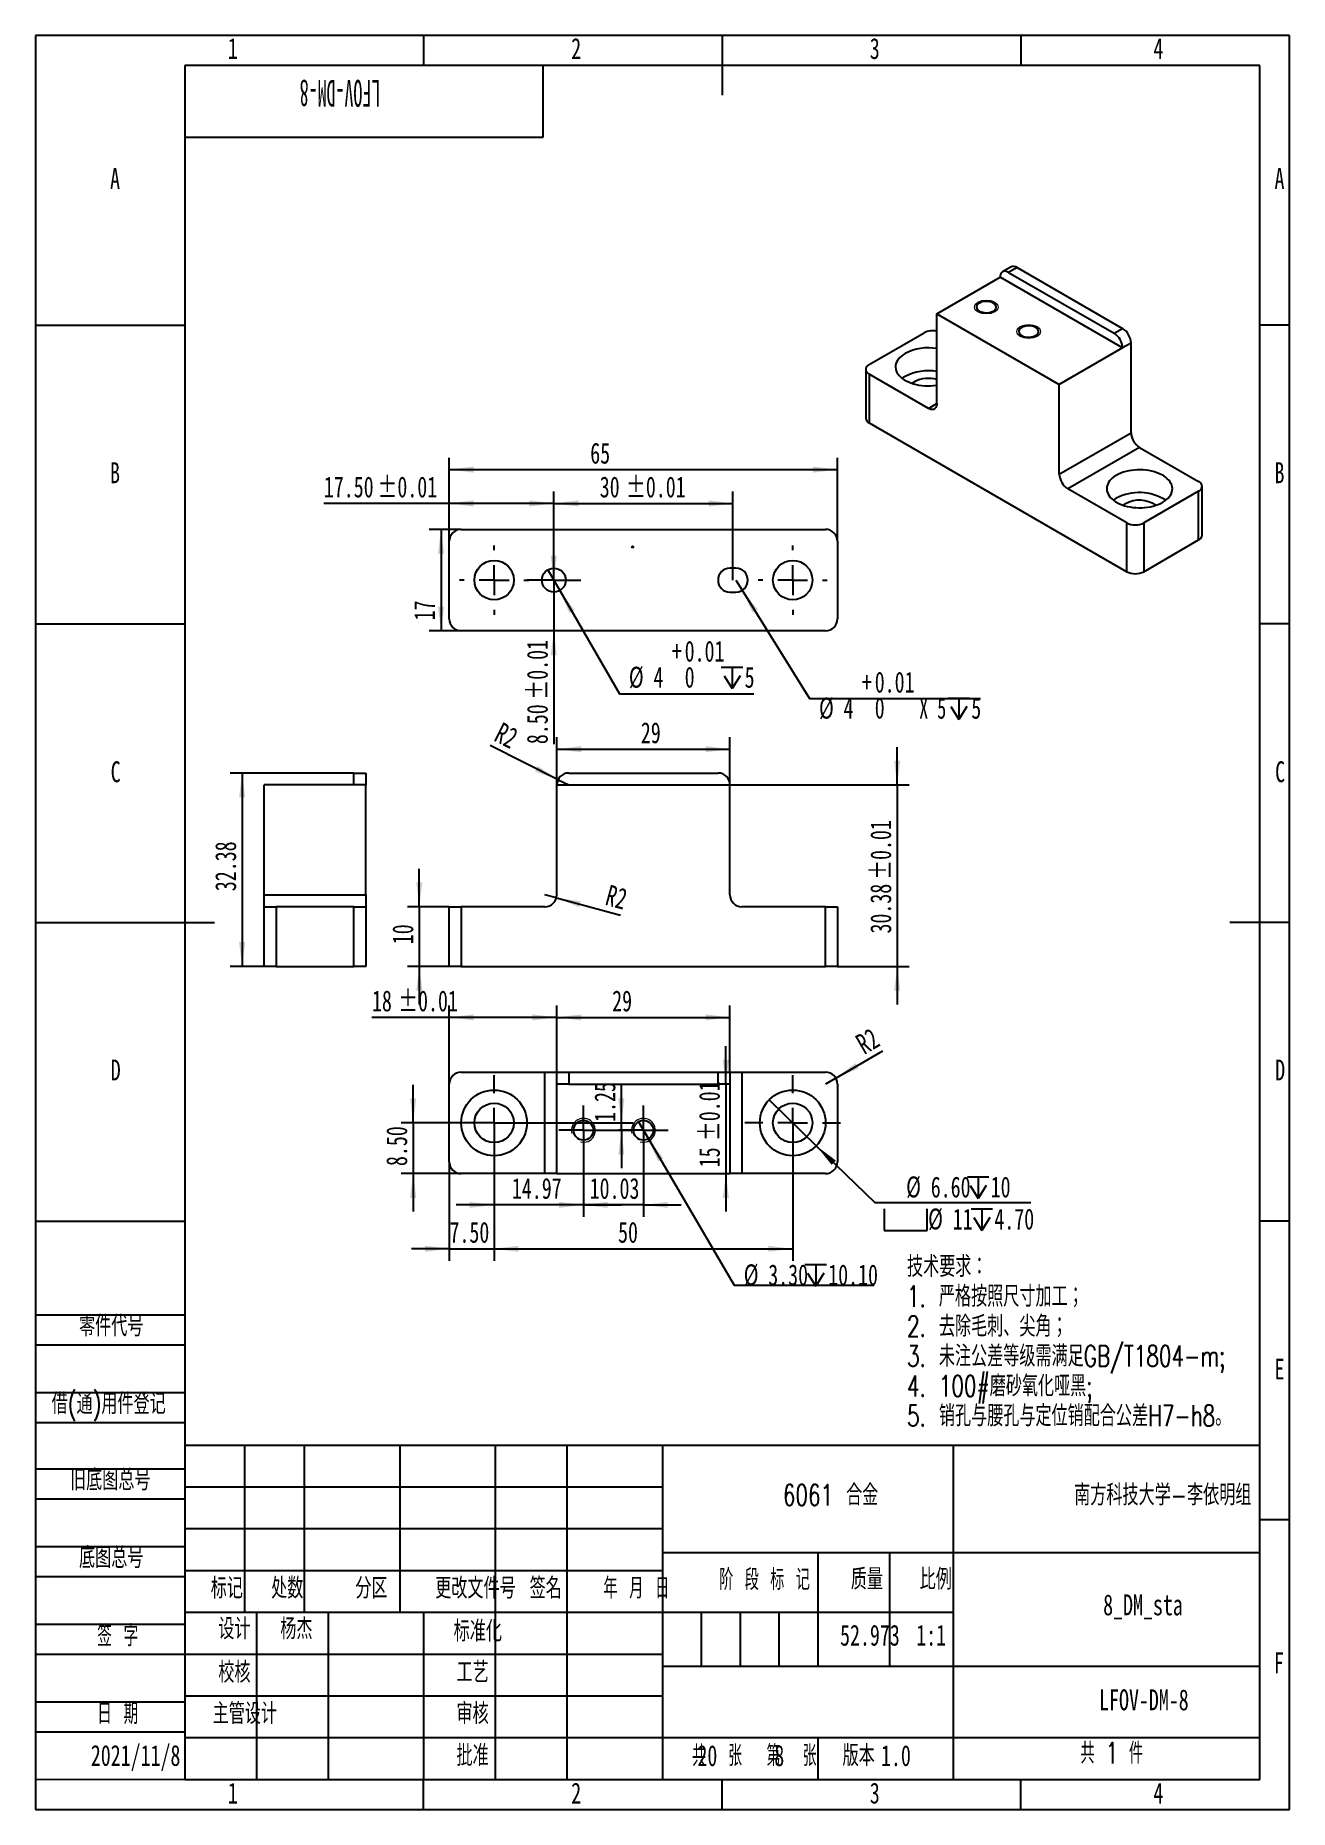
# Model space of a CAD drawing. Header units: millimetres. Extents: x 0 to 210, y 0 to 297.
import ezdxf

# ---------------------------------------------------------------- set-up
doc = ezdxf.new("R2010")
doc.units = ezdxf.units.MM
doc.layers.add('图框', color=7, linetype='Continuous')
doc.layers.add('图纸格式', color=7, linetype='Continuous')
doc.layers.add('根据设置的颜色创建', color=7, linetype='Continuous', lineweight=25)
doc.styles.add('SLDTEXTSTYLE0', font='TXT', dxfattribs={"width": 0.7, "bigfont": 'bigfont'})
doc.styles.add('SLDTEXTSTYLE1', font='TXT', dxfattribs={"width": 0.62, "bigfont": 'bigfont'})
doc.styles.add('SLDTEXTSTYLE2', font='TXT', dxfattribs={"width": 0.614286, "bigfont": 'bigfont'})
doc.styles.add('SLDTEXTSTYLE3', font='TXT', dxfattribs={"width": 0.6, "bigfont": 'bigfont'})
doc.styles.add('SLDTEXTSTYLE4', font='TXT', dxfattribs={"width": 0.633333, "bigfont": 'bigfont'})
doc.styles.add('SLDTEXTSTYLE5', font='TXT', dxfattribs={"width": 0.7})
doc.styles.add('SLDTEXTSTYLE6', font='TXT', dxfattribs={"width": 0.49})
doc.styles.add('SLDTEXTSTYLE7', font='TXT', dxfattribs={"width": 0.633333})
doc.dimstyles.new('SLDDIMSTYLE0', dxfattribs={"dimtxt": 3.5, "dimasz": 4.08, "dimexe": 0, "dimexo": 0.0625, "dimgap": 0.875, "dimtad": 2, "dimrnd": 1e-09, "dimzin": 12, "dimdsep": 46, "dimtxsty": 'SLDTEXTSTYLE5', "dimsah": 1, "dimcen": 0.09, "dimadec": 0, "dimazin": 3, "dimtol": 1, "dimtp": 0.01, "dimtm": 0.01, "dimtfac": 1, "dimtmove": 0, "dimatfit": 0, "dimfxl": 0, "dimfrac": 2, "dimtolj": 1, "dimarcsym": 0})
doc.dimstyles.new('SLDDIMSTYLE1', dxfattribs={"dimtxt": 3.5, "dimasz": 4.08, "dimexe": 0, "dimexo": 0.0625, "dimgap": 0.875, "dimtad": 2, "dimrnd": 1e-09, "dimzin": 12, "dimdsep": 46, "dimtxsty": 'SLDTEXTSTYLE5', "dimsah": 1, "dimcen": 0.09, "dimadec": 0, "dimazin": 3, "dimtfac": 1, "dimtofl": 0, "dimtmove": 0, "dimatfit": 3, "dimfxl": 0, "dimfrac": 2, "dimtolj": 1, "dimtzin": 12, "dimarcsym": 0})
doc.dimstyles.new('SLDDIMSTYLE10', dxfattribs={"dimtxt": 3.5, "dimasz": 4.08, "dimexe": 0, "dimexo": 0.0625, "dimgap": 0.875, "dimtad": 0, "dimtih": 1, "dimtoh": 1, "dimrnd": 1e-09, "dimzin": 12, "dimdsep": 46, "dimtxsty": 'SLDTEXTSTYLE5', "dimblk1": 'NONE', "dimsah": 1, "dimcen": 0, "dimadec": 0, "dimazin": 3, "dimtfac": 1, "dimtmove": 0, "dimatfit": 3, "dimldrblk": 'NONE', "dimfxl": 0, "dimfrac": 2, "dimtolj": 1, "dimtzin": 12, "dimarcsym": 0})
doc.dimstyles.new('SLDDIMSTYLE11', dxfattribs={"dimtxt": 3.5, "dimasz": 4.08, "dimexe": 0, "dimexo": 0.0625, "dimgap": 0.875, "dimtad": 0, "dimtih": 1, "dimtoh": 1, "dimrnd": 1e-09, "dimzin": 4, "dimdsep": 46, "dimtxsty": 'SLDTEXTSTYLE5', "dimblk1": 'NONE', "dimsah": 1, "dimcen": 0, "dimadec": 0, "dimazin": 1, "dimtfac": 1, "dimtmove": 0, "dimatfit": 3, "dimldrblk": 'NONE', "dimfxl": 0, "dimfrac": 2, "dimtolj": 1, "dimtzin": 12, "dimarcsym": 0})
doc.dimstyles.new('SLDDIMSTYLE2', dxfattribs={"dimtxt": 3.5, "dimasz": 4.08, "dimexe": 0, "dimexo": 0.0625, "dimgap": 0.875, "dimtad": 2, "dimrnd": 1e-09, "dimzin": 12, "dimdsep": 46, "dimtxsty": 'SLDTEXTSTYLE5', "dimsah": 1, "dimcen": 0, "dimadec": 0, "dimazin": 3, "dimtfac": 1, "dimtofl": 0, "dimtmove": 0, "dimatfit": 3, "dimfxl": 0, "dimfrac": 2, "dimtolj": 1, "dimtzin": 12, "dimarcsym": 0})
doc.dimstyles.new('SLDDIMSTYLE3', dxfattribs={"dimtxt": 3.5, "dimasz": 4.08, "dimexe": 0, "dimexo": 0.0625, "dimgap": 0.875, "dimtad": 2, "dimrnd": 1e-09, "dimzin": 12, "dimdsep": 46, "dimtxsty": 'SLDTEXTSTYLE5', "dimsah": 1, "dimcen": 0.09, "dimadec": 0, "dimazin": 3, "dimtfac": 1, "dimtmove": 0, "dimatfit": 0, "dimfxl": 0, "dimfrac": 2, "dimtolj": 1, "dimtzin": 12, "dimarcsym": 0})
doc.dimstyles.new('SLDDIMSTYLE4', dxfattribs={"dimtxt": 3.5, "dimasz": 4.08, "dimexe": 0, "dimexo": 0.0625, "dimgap": 0.875, "dimtad": 2, "dimrnd": 1e-09, "dimzin": 12, "dimdsep": 46, "dimtxsty": 'SLDTEXTSTYLE5', "dimsah": 1, "dimcen": 0.09, "dimadec": 0, "dimazin": 3, "dimtol": 1, "dimtp": 0.01, "dimtm": 0.01, "dimtfac": 1, "dimtofl": 0, "dimtmove": 0, "dimatfit": 3, "dimfxl": 0, "dimfrac": 2, "dimtolj": 1, "dimarcsym": 0})
doc.dimstyles.new('SLDDIMSTYLE5', dxfattribs={"dimtxt": 3.5, "dimasz": 4.08, "dimexe": 0, "dimexo": 0.0625, "dimgap": 0.875, "dimtad": 0, "dimtih": 1, "dimtoh": 1, "dimrnd": 1e-09, "dimzin": 12, "dimdsep": 46, "dimtxsty": 'SLDTEXTSTYLE5', "dimblk1": 'NONE', "dimsah": 1, "dimcen": 0, "dimadec": 0, "dimazin": 3, "dimtol": 1, "dimtp": 0.012, "dimtfac": 1, "dimtmove": 0, "dimatfit": 3, "dimldrblk": 'NONE', "dimfxl": 0, "dimfrac": 2, "dimtolj": 1, "dimarcsym": 0})
doc.dimstyles.new('SLDDIMSTYLE6', dxfattribs={"dimtxt": 3.5, "dimasz": 4.08, "dimexe": 0, "dimexo": 0.0625, "dimgap": 0.875, "dimtad": 0, "dimtih": 1, "dimtoh": 1, "dimdec": 6, "dimrnd": 1e-09, "dimzin": 12, "dimdsep": 46, "dimtxsty": 'SLDTEXTSTYLE5', "dimsah": 1, "dimcen": 0, "dimadec": 0, "dimazin": 3, "dimtol": 1, "dimtp": 0.012, "dimtfac": 1, "dimtofl": 0, "dimtmove": 0, "dimatfit": 3, "dimfxl": 0, "dimfrac": 2, "dimtolj": 1, "dimtzin": 0, "dimarcsym": 0})
doc.dimstyles.new('SLDDIMSTYLE7', dxfattribs={"dimtxt": 3.5, "dimasz": 4.08, "dimexe": 0, "dimexo": 0.0625, "dimgap": 0.875, "dimtad": 2, "dimrnd": 1e-09, "dimzin": 4, "dimdsep": 46, "dimtxsty": 'SLDTEXTSTYLE5', "dimsah": 1, "dimcen": 0.09, "dimadec": 0, "dimazin": 1, "dimtol": 1, "dimtp": 0.01, "dimtm": 0.01, "dimtfac": 1, "dimtmove": 0, "dimatfit": 0, "dimfxl": 0, "dimfrac": 2, "dimtolj": 1, "dimarcsym": 0})
doc.dimstyles.new('SLDDIMSTYLE8', dxfattribs={"dimtxt": 3.5, "dimasz": 4.08, "dimexe": 0, "dimexo": 0.0625, "dimgap": 0.875, "dimtad": 2, "dimrnd": 1e-09, "dimzin": 4, "dimdsep": 46, "dimtxsty": 'SLDTEXTSTYLE5', "dimsah": 1, "dimcen": 0.09, "dimadec": 0, "dimazin": 1, "dimtol": 1, "dimtp": 0.01, "dimtm": 0.01, "dimtfac": 1, "dimtofl": 0, "dimtmove": 0, "dimatfit": 3, "dimfxl": 0, "dimfrac": 2, "dimtolj": 1, "dimarcsym": 0})
doc.dimstyles.new('SLDDIMSTYLE9', dxfattribs={"dimtxt": 3.5, "dimasz": 4.08, "dimexe": 0, "dimexo": 0.0625, "dimgap": 0.875, "dimtad": 2, "dimrnd": 1e-09, "dimzin": 4, "dimdsep": 46, "dimtxsty": 'SLDTEXTSTYLE5', "dimsah": 1, "dimcen": 0.09, "dimadec": 0, "dimazin": 1, "dimtfac": 1, "dimtmove": 0, "dimatfit": 0, "dimfxl": 0, "dimfrac": 2, "dimtolj": 1, "dimtzin": 12, "dimarcsym": 0})

msp = doc.modelspace()

# ---------------------------------------------------------------- texts
at = {"color": 7, "linetype": 'Continuous', "lineweight": 0, "char_height": 3.5, "attachment_point": 2, "style": 'SLDTEXTSTYLE5'}
for s, insert in [('1', (33.0444444, 296.5679808)), ('2', (90.5444444, 296.5679808)), ('3', (140.5444444, 296.5679808)), ('4', (188.0444444, 296.5679808))]:
    msp.add_mtext(s, dxfattribs=dict(at, insert=insert))
at = {"layer": '图框', "insert": (50.9924633, 285.064406), "char_height": 4.5, "attachment_point": 2, "rotation": 180, "style": 'SLDTEXTSTYLE6'}
msp.add_mtext('LFOV-DM-8', dxfattribs=at)
at = {"layer": '图框', "char_height": 3.5}
for s, insert, attachment_point, style in [('A', (13.3203125, 274.7909201), 2, 'SLDTEXTSTYLE5'), ('A', (208.3203125, 274.7909201), 2, 'SLDTEXTSTYLE5'), ('B', (13.3203125, 225.5409201), 2, 'SLDTEXTSTYLE5'), ('B', (208.3203125, 225.5409201), 2, 'SLDTEXTSTYLE5'), ('C', (13.4272569, 175.4760692), 2, 'SLDTEXTSTYLE5'), ('C', (208.4272569, 175.4760692), 2, 'SLDTEXTSTYLE5'), ('D', (13.4296875, 125.5409201), 2, 'SLDTEXTSTYLE5'), ('D', (208.4296875, 125.5409201), 2, 'SLDTEXTSTYLE5'), ('零件代号', (7.2921167, 82.703292), 1, 'SLDTEXTSTYLE0'), ('E', (208.3178819, 75.4760692), 2, 'SLDTEXTSTYLE5'), ('借(通)用件登记', (2.7046163, 69.6777326), 1, 'SLDTEXTSTYLE0'), ('旧底图总号', (5.7921164, 56.9053), 1, 'SLDTEXTSTYLE0'), ('6061 合金', (133.1513393, 54.3990529), 2, 'SLDTEXTSTYLE0'), ('南方科技大学-李依明组', (188.7790183, 54.3990529), 2, 'SLDTEXTSTYLE0'), ('底图总号', (7.2921167, 43.8852641), 1, 'SLDTEXTSTYLE0'), ('标记', (32.0401075, 38.7885598), 2, 'SLDTEXTSTYLE0'), ('处数', (42.160637, 38.7885598), 2, 'SLDTEXTSTYLE0'), ('分区', (56.2599008, 38.7885598), 2, 'SLDTEXTSTYLE0'), ('更改文件号', (73.6804743, 38.7885598), 2, 'SLDTEXTSTYLE0'), ('签名', (85.4411077, 38.7885598), 2, 'SLDTEXTSTYLE0'), ('年 月 日', (100.6172965, 38.7885598), 2, 'SLDTEXTSTYLE1'), ('阶 段 标 记', (122.0830501, 40.2162471), 2, 'SLDTEXTSTYLE2'), ('质量', (139.226661, 40.2861817), 2, 'SLDTEXTSTYLE0'), ('比例', (150.7591423, 40.2861817), 2, 'SLDTEXTSTYLE0'), ('8_DM_sta', (185.4588794, 35.9934112), 2, 'SLDTEXTSTYLE5'), ('签 字', (13.7674931, 30.806994), 2, 'SLDTEXTSTYLE4'), ('设计', (33.310827, 31.9727612), 2, 'SLDTEXTSTYLE0'), ('杨杰', (43.691887, 31.9727615), 2, 'SLDTEXTSTYLE0'), ('标准化', (74.0740412, 31.5920386), 2, 'SLDTEXTSTYLE0'), ('52.973', (139.7349024, 30.9083536), 2, 'SLDTEXTSTYLE5'), ('1:1', (149.9862256, 30.9083536), 2, 'SLDTEXTSTYLE5'), ('校核', (33.310827, 24.7021677), 2, 'SLDTEXTSTYLE0'), ('工艺', (73.1966105, 24.7021677), 2, 'SLDTEXTSTYLE0'), ('F', (208.2243055, 26.2909201), 2, 'SLDTEXTSTYLE5'), ('日 期', (13.7674931, 17.7869982), 2, 'SLDTEXTSTYLE4'), ('主管设计', (35.0608271, 17.7879105), 2, 'SLDTEXTSTYLE0'), ('审核', (73.1966105, 17.7973832), 2, 'SLDTEXTSTYLE0'), ('LFOV-DM-8', (185.6144351, 20.0842047), 2, 'SLDTEXTSTYLE5'), ('2021/11/8', (16.7685052, 10.7783984), 2, 'SLDTEXTSTYLE5'), ('批准', (73.199041, 10.7783982), 2, 'SLDTEXTSTYLE0'), ('共  张', (114.1366995, 10.7483197), 2, 'SLDTEXTSTYLE3'), ('20', (110.8485013, 10.74832), 1, 'SLDTEXTSTYLE5'), ('第  张', (126.6114846, 10.7483197), 2, 'SLDTEXTSTYLE3'), ('8', (123.7235415, 10.74832), 1, 'SLDTEXTSTYLE5'), ('版本', (137.8522733, 10.7483197), 2, 'SLDTEXTSTYLE0'), ('1.0', (141.5890189, 10.74832), 1, 'SLDTEXTSTYLE5'), ('共 1 件', (174.9856153, 11.166375), 1, 'SLDTEXTSTYLE1'), ('1', (33.0444444, 4.4760692), 2, 'SLDTEXTSTYLE5'), ('2', (90.5444444, 4.4760692), 2, 'SLDTEXTSTYLE5'), ('3', (140.5444444, 4.4760692), 2, 'SLDTEXTSTYLE5'), ('4', (188.0444444, 4.4760692), 2, 'SLDTEXTSTYLE5')]:
    msp.add_mtext(s, dxfattribs=dict(at, insert=insert, attachment_point=attachment_point, style=style))

# ---------------------------------------------------------------- blocks, each defined once
blk = doc.blocks.new('SW_NOTE_0')
at = {"layer": '图纸格式', "color": 0, "char_height": 3.5, "attachment_point": 1, "style": 'SLDTEXTSTYLE0'}
for s, insert in [('技术要求：', (0, 4.51)), ('1. 严格按照尺寸加工；', (0, -0.49)), ('2. 去除毛刺、尖角；', (0, -5.49)), ('3. 未注公差等级需满足GB/T1804-m;', (0, -10.49)), ('4. 100#磨砂氧化哑黑;', (0, -15.49)), ('5. 销孔与腰孔与定位销配合公差H7-h8。', (0, -20.49))]:
    blk.add_mtext(s, dxfattribs=dict(at, insert=insert))
blk = doc.blocks.new('_D')
at = {"layer": '根据设置的颜色创建'}
for p, q in [((144.3, 171.51), (144.3, 177.86)), ((116.3, 171.51), (146.3, 171.51)), ((144.3, 171.51), (144.3, 141.13)), ((134.3, 141.13), (146.3, 141.13)), ((144.3, 141.13), (144.3, 134.78))]:
    blk.add_line(p, q, dxfattribs=at)
for points in [[(144.3, 171.51), (144.81, 175.59), (143.79, 175.59)], [(144.3, 141.13), (143.79, 137.05), (144.81, 137.05)]]:
    blk.add_solid(points, dxfattribs=at)
at = {"layer": '根据设置的颜色创建', "char_height": 3.5, "attachment_point": 1, "rotation": 90, "style": 'SLDTEXTSTYLE5'}
for s, insert in [('±0.01', (139.79, 155.62)), ('30.38', (139.79, 146.64))]:
    blk.add_mtext(s, dxfattribs=dict(at, insert=insert))
blk = doc.blocks.new('_D_1')
at = {"layer": '根据设置的颜色创建'}
for p, q in [((87.3, 171.51), (87.3, 179.5)), ((116.3, 171.51), (116.3, 179.5)), ((87.3, 177.5), (116.3, 177.5))]:
    blk.add_line(p, q, dxfattribs=at)
for points in [[(87.3, 177.5), (91.38, 176.99), (91.38, 178.01)], [(116.3, 177.5), (112.22, 178.01), (112.22, 176.99)]]:
    blk.add_solid(points, dxfattribs=at)
at = {"layer": '根据设置的颜色创建', "insert": (101.37, 182.01), "char_height": 3.5, "attachment_point": 1, "style": 'SLDTEXTSTYLE5'}
blk.add_mtext('29', dxfattribs=at)
blk = doc.blocks.new('_D_2')
at = {"layer": '根据设置的颜色创建'}
for q in [(76.14, 178.11), (89.3, 171.51)]:
    blk.add_line((87.51, 172.4), q, dxfattribs=at)
blk.add_solid([(87.51, 172.4), (84.09, 174.69), (83.64, 173.78)], dxfattribs=at)
at = {"layer": '根据设置的颜色创建', "insert": (78.15, 182.12), "char_height": 3.5, "attachment_point": 1, "rotation": 333.359, "style": 'SLDTEXTSTYLE5'}
blk.add_mtext('R2', dxfattribs=at)
blk = doc.blocks.new('_D_3')
at = {"layer": '根据设置的颜色创建'}
for q in [(85.3, 153.13), (97.95, 149.74)]:
    blk.add_line((87.23, 152.61), q, dxfattribs=at)
blk.add_solid([(87.23, 152.61), (91.04, 151.06), (91.3, 152.04)], dxfattribs=at)
at = {"layer": '根据设置的颜色创建', "insert": (96.14, 154.86), "char_height": 3.5, "attachment_point": 1, "rotation": 345, "style": 'SLDTEXTSTYLE5'}
blk.add_mtext('R2', dxfattribs=at)
blk = doc.blocks.new('_D_4')
at = {"layer": '根据设置的颜色创建'}
for p, q in [((64.27, 151.13), (64.27, 157.48)), ((69.3, 151.13), (62.27, 151.13)), ((64.27, 151.13), (64.27, 141.13)), ((69.3, 141.13), (62.27, 141.13)), ((64.27, 141.13), (64.27, 134.78))]:
    blk.add_line(p, q, dxfattribs=at)
for points in [[(64.27, 151.13), (64.78, 155.21), (63.77, 155.21)], [(64.27, 141.13), (63.77, 137.05), (64.78, 137.05)]]:
    blk.add_solid(points, dxfattribs=at)
at = {"layer": '根据设置的颜色创建', "insert": (59.76, 144.85), "char_height": 3.5, "attachment_point": 1, "rotation": 90, "style": 'SLDTEXTSTYLE5'}
blk.add_mtext('10', dxfattribs=at)
blk = doc.blocks.new('_D_5')
at = {"layer": '根据设置的颜色创建'}
for p, q in [((69.3, 212.31), (69.3, 226.31)), ((134.3, 212.31), (134.3, 226.31)), ((69.3, 224.31), (134.3, 224.31))]:
    blk.add_line(p, q, dxfattribs=at)
for points in [[(69.3, 224.31), (73.38, 223.8), (73.38, 224.82)], [(134.3, 224.31), (130.22, 224.82), (130.22, 223.8)]]:
    blk.add_solid(points, dxfattribs=at)
at = {"layer": '根据设置的颜色创建', "insert": (92.9, 228.82), "char_height": 3.5, "attachment_point": 1, "style": 'SLDTEXTSTYLE5'}
blk.add_mtext('65', dxfattribs=at)
blk = doc.blocks.new('_D_6')
at = {"layer": '根据设置的颜色创建'}
for p, q in [((71.3, 214.31), (65.91, 214.31)), ((67.91, 214.31), (67.91, 197.31)), ((71.3, 197.31), (65.91, 197.31))]:
    blk.add_line(p, q, dxfattribs=at)
for points in [[(67.91, 214.31), (67.4, 210.23), (68.41, 210.23)], [(67.91, 197.31), (68.41, 201.39), (67.4, 201.39)]]:
    blk.add_solid(points, dxfattribs=at)
at = {"layer": '根据设置的颜色创建', "insert": (63.39, 199.06), "char_height": 3.5, "attachment_point": 1, "rotation": 90, "style": 'SLDTEXTSTYLE5'}
blk.add_mtext('17', dxfattribs=at)
blk = doc.blocks.new('_D_7')
at = {"layer": '根据设置的颜色创建'}
for p, q in [((86.8, 205.81), (86.8, 220.65)), ((116.8, 205.81), (116.8, 220.65)), ((86.8, 218.65), (116.8, 218.65))]:
    blk.add_line(p, q, dxfattribs=at)
for points in [[(86.8, 218.65), (90.88, 218.14), (90.88, 219.16)], [(116.8, 218.65), (112.72, 219.16), (112.72, 218.14)]]:
    blk.add_solid(points, dxfattribs=at)
at = {"layer": '根据设置的颜色创建', "char_height": 3.5, "attachment_point": 1, "style": 'SLDTEXTSTYLE5'}
for s, insert in [('30', (94.49, 223.16)), ('±0.01', (98.88, 223.16))]:
    blk.add_mtext(s, dxfattribs=dict(at, insert=insert))
blk = doc.blocks.new('SW_SYMBOL_HOLE_DEPTH')
at = {"layer": '根据设置的颜色创建', "color": 0}
for p, q in [((0, 875), (800, 875)), ((400, 875), (400, 75)), ((100, 555), (400, 75)), ((700, 555), (400, 75))]:
    blk.add_line(p, q, dxfattribs=at)
blk = doc.blocks.new('_D_8')
at = {"layer": '根据设置的颜色创建'}
for p, q in [((85.8, 207.54), (87.8, 204.08)), ((87.8, 204.08), (97.79, 186.78)), ((97.79, 186.78), (120.28, 186.78))]:
    blk.add_line(p, q, dxfattribs=at)
blk.add_solid([(87.8, 204.08), (89.4, 200.29), (90.28, 200.8)], dxfattribs=at)
at = {"layer": '根据设置的颜色创建', "xscale": 0.004511737089201878, "yscale": 0.004511737089201878, "zscale": 0.004511737089201878}
blk.add_blockref('SW_SYMBOL_HOLE_DEPTH', (114.85, 187.3), dxfattribs=at)
at = {"layer": '根据设置的颜色创建', "char_height": 3.5, "attachment_point": 1, "style": 'SLDTEXTSTYLE5'}
for s, insert in [('+', (106.56, 195.66)), ('0.01', (108.71, 195.66)), ('%%c', (99.37, 191.31)), ('4', (103.49, 191.29)), ('0', (108.71, 191.31)), ('5', (118.75, 191.29))]:
    blk.add_mtext(s, dxfattribs=dict(at, insert=insert))
blk = doc.blocks.new('_None')
blk = doc.blocks.new('_D_9')
at = {"layer": '根据设置的颜色创建'}
for p, q in [((117.3, 205.81), (118.35, 204.11)), ((118.35, 204.11), (129.62, 186)), ((129.62, 186), (158.24, 186))]:
    blk.add_line(p, q, dxfattribs=at)
blk.add_solid([(118.35, 204.11), (120.08, 200.38), (120.94, 200.92)], dxfattribs=at)
at = {"layer": '根据设置的颜色创建', "xscale": 0.004511737089201878, "yscale": 0.004511737089201878, "zscale": 0.004511737089201878}
blk.add_blockref('SW_SYMBOL_HOLE_DEPTH', (152.81, 182.12), dxfattribs=at)
at = {"layer": '根据设置的颜色创建', "char_height": 3.5, "attachment_point": 1}
for s, insert, style in [('0.01', (140.54, 190.48), 'SLDTEXTSTYLE5'), ('+', (138.39, 190.48), 'SLDTEXTSTYLE5'), ('%%c', (131.21, 186.13), 'SLDTEXTSTYLE5'), ('4', (135.32, 186.11), 'SLDTEXTSTYLE5'), ('0', (140.54, 186.13), 'SLDTEXTSTYLE5'), ('X 5', (147.99, 186.11), 'SLDTEXTSTYLE7'), ('5', (156.71, 186.11), 'SLDTEXTSTYLE5')]:
    blk.add_mtext(s, dxfattribs=dict(at, insert=insert, style=style))
blk = doc.blocks.new('_D_10')
at = {"layer": '根据设置的颜色创建'}
for p, q in [((86.8, 205.81), (86.8, 212.16)), ((86.8, 205.81), (86.8, 197.31)), ((86.8, 197.31), (86.8, 178.35))]:
    blk.add_line(p, q, dxfattribs=at)
for points in [[(86.8, 205.81), (87.3, 209.89), (86.29, 209.89)], [(86.8, 197.31), (86.29, 193.23), (87.3, 193.23)]]:
    blk.add_solid(points, dxfattribs=at)
at = {"layer": '根据设置的颜色创建', "char_height": 3.5, "attachment_point": 1, "rotation": 90, "style": 'SLDTEXTSTYLE5'}
for s, insert in [('±0.01', (82.28, 185.79)), ('8.50', (82.28, 178.35))]:
    blk.add_mtext(s, dxfattribs=dict(at, insert=insert))
blk = doc.blocks.new('_D_11')
at = {"layer": '根据设置的颜色创建'}
for p, q in [((69.3, 212.31), (69.3, 220.65)), ((86.8, 210.31), (86.8, 220.65)), ((69.3, 218.65), (48.29, 218.65)), ((86.8, 218.65), (69.3, 218.65))]:
    blk.add_line(p, q, dxfattribs=at)
for points in [[(69.3, 218.65), (73.38, 218.14), (73.38, 219.16)], [(86.8, 218.65), (82.72, 219.16), (82.72, 218.14)]]:
    blk.add_solid(points, dxfattribs=at)
at = {"layer": '根据设置的颜色创建', "char_height": 3.5, "attachment_point": 1, "style": 'SLDTEXTSTYLE5'}
for s, insert in [('17.50', (48.29, 223.16)), ('±0.01', (57.27, 223.16))]:
    blk.add_mtext(s, dxfattribs=dict(at, insert=insert))
blk = doc.blocks.new('SW_CENTERMARKSYMBOL_0')
at = {"layer": '根据设置的颜色创建', "color": 0}
for p, q in [((0, 5), (0, 5.8)), ((-5, 0), (-5.8, 0)), ((0, 0), (-2.5, 0)), ((0, 0), (0, 2.5)), ((0, 0), (0, -2.5)), ((0, 0), (2.5, 0)), ((5, 0), (5.8, 0)), ((0, -5), (0, -5.8))]:
    blk.add_line(p, q, dxfattribs=at)
blk = doc.blocks.new('SW_CENTERMARKSYMBOL_1')
at = {"layer": '根据设置的颜色创建', "color": 0}
for p, q in [((0, 5), (0, 5.8)), ((-5, 0), (-5.8, 0)), ((0, 0), (-2.5, 0)), ((0, 0), (0, 2.5)), ((0, 0), (0, -2.5)), ((0, 0), (2.5, 0)), ((5, 0), (5.8, 0)), ((0, -5), (0, -5.8))]:
    blk.add_line(p, q, dxfattribs=at)
blk = doc.blocks.new('SW_CENTERMARKSYMBOL_2')
at = {"layer": '根据设置的颜色创建', "color": 0}
for p, q in [((0, 2.5), (0, 4.5)), ((-2.5, 0), (-4.5, 0)), ((0, 0), (-2.5, 0)), ((0, 0), (0, 2.5)), ((0, 0), (0, -2.5)), ((0, 0), (2.5, 0)), ((2.5, 0), (4.5, 0)), ((0, -2.5), (0, -4.5))]:
    blk.add_line(p, q, dxfattribs=at)
blk = doc.blocks.new('SW_DOWELSYMBOL_0')
at = {"linetype": 'Continuous', "lineweight": 25}
h = blk.add_hatch(color=0, dxfattribs=at)
edge = h.paths.add_edge_path(flags=0)
edge.add_arc((0, 0), 0.108, 180, 270)
edge.add_line((0, -0.11), (0, 0))
edge.add_line((0, 0), (-0.11, 0))
h = blk.add_hatch(color=0, dxfattribs=at)
edge = h.paths.add_edge_path(flags=0)
edge.add_arc((0, 0), 0.108, 0, 90)
edge.add_line((0, 0.11), (0, 0))
edge.add_line((0, 0), (0.11, 0))
at = {"layer": '根据设置的颜色创建', "color": 0}
blk.add_circle((0, 0), 0.108, dxfattribs=at)
blk = doc.blocks.new('_D_12')
at = {"layer": '根据设置的颜色创建'}
for p, q in [((63.25, 114.94), (63.25, 121.29)), ((76.8, 114.94), (61.25, 114.94)), ((63.25, 114.94), (63.25, 106.44)), ((71.3, 106.44), (61.25, 106.44)), ((63.25, 106.44), (63.25, 100.09))]:
    blk.add_line(p, q, dxfattribs=at)
for points in [[(63.25, 114.94), (63.76, 119.02), (62.74, 119.02)], [(63.25, 106.44), (62.74, 102.36), (63.76, 102.36)]]:
    blk.add_solid(points, dxfattribs=at)
at = {"layer": '根据设置的颜色创建', "insert": (58.74, 107.71), "char_height": 3.5, "attachment_point": 1, "rotation": 90, "style": 'SLDTEXTSTYLE5'}
blk.add_mtext('8.50', dxfattribs=at)
blk = doc.blocks.new('_D_13')
at = {"layer": '根据设置的颜色创建'}
for p, q in [((76.8, 114.94), (76.8, 91.86)), ((126.8, 114.94), (126.8, 91.86)), ((76.8, 93.86), (126.8, 93.86))]:
    blk.add_line(p, q, dxfattribs=at)
for points in [[(76.8, 93.86), (80.88, 93.35), (80.88, 94.36)], [(126.8, 93.86), (122.72, 94.36), (122.72, 93.35)]]:
    blk.add_solid(points, dxfattribs=at)
at = {"layer": '根据设置的颜色创建', "insert": (97.56, 98.37), "char_height": 3.5, "attachment_point": 1, "style": 'SLDTEXTSTYLE5'}
blk.add_mtext('50', dxfattribs=at)
blk = doc.blocks.new('_D_14')
at = {"layer": '根据设置的颜色创建'}
for p, q in [((87.3, 123.44), (87.3, 134.6)), ((116.3, 123.44), (116.3, 134.6)), ((87.3, 132.6), (116.3, 132.6))]:
    blk.add_line(p, q, dxfattribs=at)
for points in [[(87.3, 132.6), (91.38, 132.09), (91.38, 133.1)], [(116.3, 132.6), (112.22, 133.1), (112.22, 132.09)]]:
    blk.add_solid(points, dxfattribs=at)
at = {"layer": '根据设置的颜色创建', "insert": (96.57, 137.11), "char_height": 3.5, "attachment_point": 1, "style": 'SLDTEXTSTYLE5'}
blk.add_mtext('29', dxfattribs=at)
blk = doc.blocks.new('_D_15')
at = {"layer": '根据设置的颜色创建'}
for p, q in [((115.61, 121.44), (115.61, 127.79)), ((115.61, 121.44), (115.61, 106.44)), ((115.61, 106.44), (115.61, 100.09))]:
    blk.add_line(p, q, dxfattribs=at)
for points in [[(115.61, 121.44), (116.12, 125.52), (115.1, 125.52)], [(115.61, 106.44), (115.1, 102.36), (116.12, 102.36)]]:
    blk.add_solid(points, dxfattribs=at)
at = {"layer": '根据设置的颜色创建', "char_height": 3.5, "attachment_point": 1, "rotation": 90, "style": 'SLDTEXTSTYLE5'}
for s, insert in [('±0.01', (111.1, 111.88)), ('15', (111.1, 107.5))]:
    blk.add_mtext(s, dxfattribs=dict(at, insert=insert))
blk = doc.blocks.new('_D_16')
at = {"layer": '根据设置的颜色创建'}
for p, q in [((101.8, 113.69), (101.8, 99.2)), ((91.76, 109.54), (91.76, 99.2)), ((91.76, 101.2), (85.41, 101.2)), ((101.8, 101.2), (91.76, 101.2)), ((101.8, 101.2), (108.15, 101.2))]:
    blk.add_line(p, q, dxfattribs=at)
for points in [[(91.76, 101.2), (87.68, 101.71), (87.68, 100.7)], [(101.8, 101.2), (105.88, 100.7), (105.88, 101.71)]]:
    blk.add_solid(points, dxfattribs=at)
at = {"layer": '根据设置的颜色创建', "insert": (92.8, 105.72), "char_height": 3.5, "attachment_point": 1, "style": 'SLDTEXTSTYLE5'}
blk.add_mtext('10.03', dxfattribs=at)
blk = doc.blocks.new('_D_17')
at = {"layer": '根据设置的颜色创建'}
for p, q in [((76.8, 114.94), (76.8, 99.2)), ((91.76, 109.54), (91.76, 99.2)), ((76.8, 101.2), (70.45, 101.2)), ((91.76, 101.2), (76.8, 101.2)), ((91.76, 101.2), (98.11, 101.2))]:
    blk.add_line(p, q, dxfattribs=at)
for points in [[(76.8, 101.2), (72.72, 101.71), (72.72, 100.7)], [(91.76, 101.2), (95.84, 100.7), (95.84, 101.71)]]:
    blk.add_solid(points, dxfattribs=at)
at = {"layer": '根据设置的颜色创建', "insert": (79.78, 105.72), "char_height": 3.5, "attachment_point": 1, "style": 'SLDTEXTSTYLE5'}
blk.add_mtext('14.97', dxfattribs=at)
blk = doc.blocks.new('_D_18')
at = {"layer": '根据设置的颜色创建'}
for p, q in [((98.11, 114.94), (98.11, 121.24)), ((76.8, 114.94), (100.11, 114.94)), ((95.91, 113.69), (100.11, 113.69)), ((98.11, 113.69), (98.11, 114.94)), ((98.11, 113.69), (98.11, 107.34))]:
    blk.add_line(p, q, dxfattribs=at)
for points in [[(98.11, 114.94), (98.61, 119.02), (97.6, 119.02)], [(98.11, 113.69), (97.6, 109.61), (98.61, 109.61)]]:
    blk.add_solid(points, dxfattribs=at)
at = {"layer": '根据设置的颜色创建', "insert": (93.6, 115.1), "char_height": 3.5, "attachment_point": 1, "rotation": 90, "style": 'SLDTEXTSTYLE5'}
blk.add_mtext('1.25', dxfattribs=at)
blk = doc.blocks.new('SW_SYMBOL_HOLE_SPOT')
at = {"layer": '根据设置的颜色创建', "color": 0}
for p, q in [((0, 875), (0, 75)), ((1600, 75), (1600, 875)), ((0, 75), (1600, 75))]:
    blk.add_line(p, q, dxfattribs=at)
blk = doc.blocks.new('_D_19')
at = {"layer": '根据设置的颜色创建'}
for p, q in [((122.85, 118.77), (130.75, 111.11)), ((130.75, 111.11), (140.53, 101.63)), ((140.53, 101.63), (166.7, 101.63))]:
    blk.add_line(p, q, dxfattribs=at)
blk.add_solid([(130.75, 111.11), (133.32, 107.91), (134.03, 108.63)], dxfattribs=at)
at = {"layer": '根据设置的颜色创建', "xscale": 0.004511737089201878, "yscale": 0.004511737089201878, "zscale": 0.004511737089201878}
for name, p in [('SW_SYMBOL_HOLE_DEPTH', (156.05, 101.96)), ('SW_SYMBOL_HOLE_SPOT', (142.12, 96.59)), ('SW_SYMBOL_HOLE_DEPTH', (156.67, 96.59))]:
    blk.add_blockref(name, p, dxfattribs=at)
at = {"layer": '根据设置的颜色创建', "char_height": 3.5, "attachment_point": 1, "style": 'SLDTEXTSTYLE5'}
for s, insert in [('%%c', (145.8, 105.97)), ('6.60', (149.92, 105.95)), ('10', (159.95, 105.95)), ('%%c', (149.48, 100.6)), ('11', (153.6, 100.58)), ('4.70', (160.57, 100.58))]:
    blk.add_mtext(s, dxfattribs=dict(at, insert=insert))
blk = doc.blocks.new('_D_20')
at = {"layer": '根据设置的颜色创建'}
for p, q in [((100.96, 115.11), (102.63, 112.27)), ((102.63, 112.27), (117.01, 87.77)), ((117.01, 87.77), (140.42, 87.77))]:
    blk.add_line(p, q, dxfattribs=at)
blk.add_solid([(102.63, 112.27), (104.26, 108.49), (105.14, 109.01)], dxfattribs=at)
at = {"layer": '根据设置的颜色创建', "xscale": 0.004511737089201878, "yscale": 0.004511737089201878, "zscale": 0.004511737089201878}
blk.add_blockref('SW_SYMBOL_HOLE_DEPTH', (128.85, 87.25), dxfattribs=at)
at = {"layer": '根据设置的颜色创建', "char_height": 3.5, "attachment_point": 1, "style": 'SLDTEXTSTYLE5'}
for s, insert in [('%%c', (118.6, 91.25)), ('3.30', (122.71, 91.24)), ('10.10', (132.75, 91.24))]:
    blk.add_mtext(s, dxfattribs=dict(at, insert=insert))
blk = doc.blocks.new('_D_21')
at = {"layer": '根据设置的颜色创建'}
for q in [(141.91, 126.99), (132.3, 121.44)]:
    blk.add_line((134.03, 122.44), q, dxfattribs=at)
blk.add_solid([(134.03, 122.44), (137.82, 124.04), (137.31, 124.92)], dxfattribs=at)
at = {"layer": '根据设置的颜色创建', "insert": (137.02, 129.32), "char_height": 3.5, "attachment_point": 1, "rotation": 30, "style": 'SLDTEXTSTYLE5'}
blk.add_mtext('R2', dxfattribs=at)
blk = doc.blocks.new('_D_22')
at = {"layer": '根据设置的颜色创建'}
for p, q in [((69.3, 121.44), (69.3, 134.6)), ((87.3, 123.44), (87.3, 134.6)), ((69.3, 132.6), (56.35, 132.6)), ((87.3, 132.6), (69.3, 132.6))]:
    blk.add_line(p, q, dxfattribs=at)
for points in [[(69.3, 132.6), (73.38, 132.09), (73.38, 133.1)], [(87.3, 132.6), (83.22, 133.1), (83.22, 132.09)]]:
    blk.add_solid(points, dxfattribs=at)
at = {"layer": '根据设置的颜色创建', "char_height": 3.5, "attachment_point": 1, "style": 'SLDTEXTSTYLE5'}
for s, insert in [('18', (56.35, 137.11)), ('±0.01', (60.73, 137.11))]:
    blk.add_mtext(s, dxfattribs=dict(at, insert=insert))
blk = doc.blocks.new('_D_23')
at = {"layer": '根据设置的颜色创建'}
for p, q in [((76.8, 114.94), (76.8, 91.86)), ((69.3, 108.44), (69.3, 91.86)), ((69.3, 93.86), (62.95, 93.86)), ((69.3, 93.86), (76.8, 93.86)), ((76.8, 93.86), (83.15, 93.86))]:
    blk.add_line(p, q, dxfattribs=at)
for points in [[(69.3, 93.86), (65.22, 94.36), (65.22, 93.35)], [(76.8, 93.86), (80.88, 93.35), (80.88, 94.36)]]:
    blk.add_solid(points, dxfattribs=at)
at = {"layer": '根据设置的颜色创建', "insert": (69.33, 98.37), "char_height": 3.5, "attachment_point": 1, "style": 'SLDTEXTSTYLE5'}
blk.add_mtext('7.50', dxfattribs=at)
blk = doc.blocks.new('SW_CENTERMARKSYMBOL_3')
at = {"layer": '根据设置的颜色创建', "color": 0}
for p, q in [((0, 5), (0, 8)), ((-5, 0), (-8, 0)), ((0, 0), (-2.5, 0)), ((0, 0), (0, 2.5)), ((0, 0), (0, -2.5)), ((0, 0), (2.5, 0)), ((5, 0), (8, 0)), ((0, -5), (0, -8))]:
    blk.add_line(p, q, dxfattribs=at)
blk = doc.blocks.new('SW_CENTERMARKSYMBOL_4')
at = {"layer": '根据设置的颜色创建', "color": 0}
for p, q in [((0, 5), (0, 8)), ((-5, 0), (-8, 0)), ((0, 0), (-2.5, 0)), ((0, 0), (0, 2.5)), ((0, 0), (0, -2.5)), ((0, 0), (2.5, 0)), ((5, 0), (8, 0)), ((0, -5), (0, -8))]:
    blk.add_line(p, q, dxfattribs=at)
blk = doc.blocks.new('SW_CENTERMARKSYMBOL_5')
at = {"layer": '根据设置的颜色创建', "color": 0}
for p, q in [((0, 2.5), (0, 4.15)), ((-2.5, 0), (-4.15, 0)), ((0, 0), (-2.5, 0)), ((0, 0), (0, 2.5)), ((0, 0), (0, -2.5)), ((0, 0), (2.5, 0)), ((2.5, 0), (4.15, 0)), ((0, -2.5), (0, -4.15))]:
    blk.add_line(p, q, dxfattribs=at)
blk = doc.blocks.new('SW_CENTERMARKSYMBOL_6')
at = {"layer": '根据设置的颜色创建', "color": 0}
for p, q in [((0, 2.5), (0, 4.15)), ((-2.5, 0), (-4.15, 0)), ((0, 0), (-2.5, 0)), ((0, 0), (0, 2.5)), ((0, 0), (0, -2.5)), ((0, 0), (2.5, 0)), ((2.5, 0), (4.15, 0)), ((0, -2.5), (0, -4.15))]:
    blk.add_line(p, q, dxfattribs=at)
blk = doc.blocks.new('_D_24')
at = {"layer": '根据设置的颜色创建'}
for p, q in [((53.32, 173.51), (32.6, 173.51)), ((34.6, 173.51), (34.6, 141.13)), ((38.32, 141.13), (32.6, 141.13))]:
    blk.add_line(p, q, dxfattribs=at)
for points in [[(34.6, 173.51), (34.09, 169.43), (35.11, 169.43)], [(34.6, 141.13), (35.11, 145.21), (34.09, 145.21)]]:
    blk.add_solid(points, dxfattribs=at)
at = {"layer": '根据设置的颜色创建', "insert": (30.09, 153.73), "char_height": 3.5, "attachment_point": 1, "rotation": 90, "style": 'SLDTEXTSTYLE5'}
blk.add_mtext('32.38', dxfattribs=at)

# ---------------------------------------------------------------- dimensions: what is measured, and where the dimension line sits
at = {"layer": '根据设置的颜色创建'}
for base, p1, p2, dimstyle, picture, middle in [((134.297972, 224.3118896), (69.297972, 212.3118896), (134.297972, 212.3118896), 'SLDDIMSTYLE1', '_D_5', (94.4362707, 224.3118896)), ((69.297972, 218.6488774), (86.797972, 210.3118896), (69.297972, 212.3118896), 'SLDDIMSTYLE8', '_D_11', (57.4885181, 218.6488774)), ((116.797972, 218.6488774), (86.797972, 205.8118896), (116.797972, 205.8118896), 'SLDDIMSTYLE4', '_D_7', (101.3967812, 218.6488774)), ((69.297972, 132.5968318), (87.297972, 123.4374583), (69.297972, 121.4374583), 'SLDDIMSTYLE4', '_D_22', (63.249134, 132.5968318)), ((116.297972, 132.5968318), (87.297972, 123.4374583), (116.297972, 123.4374583), 'SLDDIMSTYLE1', '_D_14', (98.1068232, 132.5968318)), ((76.797972, 93.8564849), (69.297972, 108.4374583), (76.797972, 114.9374583), 'SLDDIMSTYLE9', '_D_23', (72.3998651, 93.8564849)), ((76.797972, 101.2041166), (91.764972, 109.5404583), (76.797972, 114.9374583), 'SLDDIMSTYLE3', '_D_17', (83.6119909, 101.2041166)), ((126.797972, 93.8564849), (76.797972, 114.9374583), (126.797972, 114.9374583), 'SLDDIMSTYLE1', '_D_13', (99.091517, 93.8564849)), ((91.764972, 101.2041166), (101.797972, 113.6904583), (91.764972, 109.5404583), 'SLDDIMSTYLE3', '_D_16', (96.6349731, 101.2041166))]:
    dim = msp.add_linear_dim(base=base, p1=p1, p2=p2, dimstyle=dimstyle, dxfattribs=at)
    dim.commit()
    dim.dimension.update_dxf_attribs({"geometry": picture, "text_midpoint": middle, "dimtype": 160})
for base, p1, p2, angle, dimstyle, picture, middle in [((67.9056337, 197.3118896), (71.297972, 214.3118896), (71.297972, 197.3118896), 90, 'SLDDIMSTYLE3', '_D_6', (67.9056337, 200.5905343)), ((86.795301, 197.3118896), (82.297972, 205.8118896), (71.297972, 197.3118896), 90, 'SLDDIMSTYLE7', '_D_10', (86.795301, 186.7801187)), ((116.297972, 177.4972136), (87.297972, 171.5079208), (116.297972, 171.5079208), 0, 'SLDDIMSTYLE1', '_D_1', (102.9056364, 177.4972136)), ((144.297972, 141.1279208), (116.297972, 171.5079208), (134.297972, 141.1279208), 90, 'SLDDIMSTYLE0', '_D', (144.297972, 155.8386564)), ((34.6016546, 141.1279208), (53.3216991, 173.5079208), (38.3216991, 141.1279208), 90, 'SLDDIMSTYLE1', '_D_24', (34.6016546, 157.5703002)), ((64.2745751, 141.1279208), (69.297972, 151.1279208), (69.297972, 141.1279208), 90, 'SLDDIMSTYLE3', '_D_4', (64.2745751, 146.3836649)), ((115.6098863, 106.4374583), (116.297972, 121.4374583), (132.297972, 106.4374583), 90, 'SLDDIMSTYLE0', '_D_15', (115.6098863, 114.4012309)), ((98.1068232, 114.9374583), (95.914972, 113.6904583), (76.797972, 114.9374583), 90, 'SLDDIMSTYLE3', '_D_18', (98.1068232, 118.1682924)), ((63.249134, 106.4374583), (76.797972, 114.9374583), (71.297972, 106.4374583), 90, 'SLDDIMSTYLE9', '_D_12', (63.249134, 110.7795512))]:
    dim = msp.add_linear_dim(base=base, p1=p1, p2=p2, angle=angle, dimstyle=dimstyle, dxfattribs=at)
    dim.commit()
    dim.dimension.update_dxf_attribs({"geometry": picture, "text_midpoint": middle, "dimtype": 160})
for p1, p2, text, dimstyle, picture, middle in [((85.797972, 207.5439404), (87.797972, 204.0798388), '<>{\\fGDT;x}5', 'SLDDIMSTYLE5', '_D_8', (109.8281396, 191.1429659)), ((122.8485818, 118.7652928), (130.7473621, 111.1096238), '%%c6.60{\\fGDT;x}10\\P{\\fGDT;v}<>{\\fGDT;x}4.70', 'SLDDIMSTYLE10', '_D_19', (154.4102553, 101.0144044)), ((100.9629443, 115.1135637), (102.6329996, 112.267353), '<>{\\fGDT;x}10.10', 'SLDDIMSTYLE11', '_D_20', (129.5099692, 89.4127607))]:
    dim = msp.add_diameter_dim_2p(p1=p1, p2=p2, text=text, dimstyle=dimstyle, dxfattribs=at)
    dim.commit()
    dim.dimension.update_dxf_attribs({"geometry": picture, "text_midpoint": middle, "dimtype": 163})
dim = msp.add_radius_dim(center=(117.297972, 205.8118896), mpoint=(118.3540251, 204.1134339), text='%%c<> X 5{\\fGDT;x}5\\P', dimstyle='SLDDIMSTYLE6', override={"dimpost": '<>'}, dxfattribs=at)
dim.commit()
dim.dimension.update_dxf_attribs({"geometry": '_D_9', "text_midpoint": (144.7253404, 185.9642533), "dimtype": 164})
for center, mpoint, picture, middle in [((89.297972, 171.5079208), (87.510304, 172.404717), '_D_2', (77.3589631, 177.4972236)), ((85.297972, 153.1279208), (87.2298236, 152.6102827), '_D_3', (96.6532895, 150.0852853)), ((132.297972, 121.4374583), (134.0300228, 122.4374583), '_D_21', (140.7825695, 126.3360473))]:
    dim = msp.add_radius_dim(center=center, mpoint=mpoint, dimstyle='SLDDIMSTYLE2', dxfattribs=at)
    dim.commit()
    dim.dimension.update_dxf_attribs({"geometry": picture, "text_midpoint": middle, "dimtype": 164})

# ---------------------------------------------------------------- linework, layer by layer
at = {"color": 7, "linetype": 'Continuous', "lineweight": 25}
for p, q in [((150.9388218, 250.3974251), (161.5454235, 256.5204859)), ((182.0515201, 244.6825683), (161.5454235, 256.5204859)), ((163.3739319, 258.2525837), (161.9597183, 257.4361755)), ((164.3738506, 258.1535676), (162.9596371, 257.3371594)), ((162.9596371, 257.3371594), (180.6373066, 247.132058)), ((164.3738506, 258.1535676), (182.0515201, 247.9484662)), ((150.9388218, 250.3974251), (171.4449184, 238.5595075)), ((150.9388218, 235.389405), (150.9388218, 250.3974251)), ((139.6251133, 241.9204045), (148.8175014, 247.2270572)), ((180.6373066, 247.132058), (182.0515201, 247.9484662)), ((182.0515201, 244.6825683), (171.4449184, 238.5595075)), ((183.4657337, 245.4989764), (182.0515201, 244.6825683)), ((183.4657337, 230.4909563), (183.4657337, 245.4989764)), ((139.0393268, 241.1039963), (139.0393268, 232.9385882)), ((139.6251133, 240.2875882), (139.6251133, 232.1221801)), ((149.5246082, 234.5727315), (139.6251133, 240.2875882)), ((171.4449184, 223.5514873), (171.4449184, 238.5595075)), ((139.6251133, 232.1221801), (182.7586269, 207.2217327)), ((171.4449184, 223.5514873), (183.4657337, 230.4909563)), ((184.8799473, 228.0414666), (172.859132, 221.1019976)), ((184.8799473, 228.0414666), (194.7794422, 222.3266098)), ((182.7586269, 215.3871408), (172.859132, 221.1019976)), ((194.7794422, 220.6937936), (185.5870541, 215.3871408)), ((194.7794422, 212.5283854), (194.7794422, 220.6937936)), ((195.3652286, 213.3447935), (195.3652286, 221.5102017)), ((71.297972, 214.3118896), (132.297972, 214.3118896)), ((182.7586269, 207.2217327), (182.7586269, 215.3871408)), ((185.5870541, 215.3871408), (185.5870541, 207.2217327)), ((69.297972, 199.3118896), (69.297972, 212.3118896)), ((134.297972, 212.3118896), (134.297972, 199.3118896)), ((185.5870541, 207.2217327), (194.7794422, 212.5283854)), ((117.297972, 207.8118896), (116.297972, 207.8118896)), ((116.297972, 203.8118896), (117.297972, 203.8118896)), ((132.297972, 197.3118896), (71.297972, 197.3118896)), ((53.3216991, 173.5079208), (55.3216991, 173.5079208)), ((53.3216991, 171.5079208), (53.3216991, 173.5079208)), ((55.3216991, 173.5079208), (55.3216991, 171.5079208)), ((89.297972, 173.5079208), (114.297972, 173.5079208)), ((53.3216991, 171.5079208), (38.3216991, 171.5079208)), ((38.3216991, 153.1279208), (38.3216991, 171.5079208)), ((55.3216991, 171.5079208), (53.3216991, 171.5079208)), ((55.3216991, 153.1279208), (55.3216991, 171.5079208)), ((87.297972, 171.5079208), (116.297972, 171.5079208)), ((87.297972, 153.1279208), (87.297972, 171.5079208)), ((116.297972, 153.1279208), (116.297972, 171.5079208)), ((38.3216991, 153.1279208), (55.3216991, 153.1279208)), ((38.3216991, 151.1279208), (38.3216991, 153.1279208)), ((55.3216991, 153.1279208), (55.3216991, 151.1279208)), ((38.3216991, 141.1279208), (38.3216991, 151.1279208)), ((38.3216991, 151.1279208), (40.3216991, 151.1279208)), ((40.3216991, 151.1279208), (40.3216991, 141.1279208)), ((53.3216991, 151.1279208), (40.3216991, 151.1279208)), ((53.3216991, 141.1279208), (53.3216991, 151.1279208)), ((53.3216991, 151.1279208), (55.3216991, 151.1279208)), ((55.3216991, 151.1279208), (55.3216991, 141.1279208)), ((69.297972, 141.1279208), (69.297972, 151.1279208)), ((69.297972, 151.1279208), (71.297972, 151.1279208)), ((71.297972, 151.1279208), (71.297972, 141.1279208)), ((85.297972, 151.1279208), (71.297972, 151.1279208)), ((132.297972, 151.1279208), (118.297972, 151.1279208)), ((132.297972, 141.1279208), (132.297972, 151.1279208)), ((132.297972, 151.1279208), (134.297972, 151.1279208)), ((134.297972, 151.1279208), (134.297972, 141.1279208)), ((40.3216991, 141.1279208), (38.3216991, 141.1279208)), ((40.3216991, 141.1279208), (53.3216991, 141.1279208)), ((55.3216991, 141.1279208), (53.3216991, 141.1279208)), ((71.297972, 141.1279208), (69.297972, 141.1279208)), ((71.297972, 141.1279208), (132.297972, 141.1279208)), ((134.297972, 141.1279208), (132.297972, 141.1279208)), ((71.297972, 123.4374583), (85.297972, 123.4374583)), ((85.297972, 106.4374583), (85.297972, 123.4374583)), ((85.297972, 123.4374583), (87.297972, 123.4374583)), ((87.297972, 121.4374583), (87.297972, 123.4374583)), ((87.297972, 123.4374583), (89.297972, 123.4374583)), ((89.297972, 123.4374583), (89.297972, 121.4374583)), ((89.297972, 123.4374583), (114.297972, 123.4374583)), ((114.297972, 121.4374583), (114.297972, 123.4374583)), ((114.297972, 123.4374583), (116.297972, 123.4374583)), ((116.297972, 123.4374583), (116.297972, 121.4374583)), ((116.297972, 123.4374583), (118.297972, 123.4374583)), ((118.297972, 123.4374583), (118.297972, 106.4374583)), ((118.297972, 123.4374583), (132.297972, 123.4374583)), ((69.297972, 108.4374583), (69.297972, 121.4374583)), ((89.297972, 121.4374583), (87.297972, 121.4374583)), ((87.297972, 106.4374583), (87.297972, 121.4374583)), ((89.297972, 121.4374583), (114.297972, 121.4374583)), ((116.297972, 121.4374583), (114.297972, 121.4374583)), ((116.297972, 121.4374583), (116.297972, 106.4374583)), ((134.297972, 121.4374583), (134.297972, 108.4374583)), ((85.297972, 106.4374583), (71.297972, 106.4374583)), ((87.297972, 106.4374583), (85.297972, 106.4374583)), ((87.297972, 106.4374583), (116.297972, 106.4374583)), ((118.297972, 106.4374583), (116.297972, 106.4374583)), ((132.297972, 106.4374583), (118.297972, 106.4374583))]:
    msp.add_line(p, q, dxfattribs=at)
at = {"color": 8, "linetype": 'Continuous', "lineweight": 25}
msp.add_line((149.5246082, 234.5727315), (150.9388218, 235.3891396), dxfattribs=at)
at = {"color": 7, "linetype": 'Continuous', "lineweight": 25, "flags": 128}
for points in [[(162.9596371, 257.3371594), (162.7384053, 257.4447679), (162.522621, 257.5095147), (162.3175975, 257.5298057), (162.1283832, 257.5051412), (161.9596371, 257.4361286), (161.8155142, 257.3244671), (161.6995635, 257.1729063), (161.61464, 256.985178), (161.5628348, 256.7659048), (161.5454235, 256.5204859)], [(158.0593871, 252.2082183), (157.8832629, 252.0881716), (157.7437681, 251.9530272), (157.6447079, 251.8064714), (157.5887843, 251.6525019), (157.5775227, 251.4953185), (157.6112305, 251.3392089), (157.688988, 251.1884313), (157.8086742, 251.0470984), (157.9670245, 250.9190656), (158.1597195, 250.8078251), (158.3815029, 250.7164115), (158.6263251, 250.647318), (158.8875079, 250.6024296), (159.157927, 250.5829705), (159.4302061, 250.5894717), (159.696918, 250.6217557), (159.9507876, 250.678942), (160.18489, 250.7594706), (160.3928394, 250.8611449), (160.5689636, 250.9811916), (160.7084584, 251.116336), (160.8075186, 251.2628918), (160.8634422, 251.4168613), (160.8747038, 251.5740446), (160.840996, 251.7301543), (160.7632385, 251.8809319), (160.6435523, 252.0222648), (160.485202, 252.1502976), (160.292507, 252.261538), (160.0707236, 252.3529517), (159.8259014, 252.4220451), (159.5647186, 252.4669336), (159.2942995, 252.4863926), (159.0220204, 252.4798915), (158.7553085, 252.4476075), (158.5014389, 252.3904212), (158.2673365, 252.3098926), (158.0593871, 252.2082183)], [(165.1537894, 248.112707), (164.9776652, 247.9926603), (164.8381705, 247.8575159), (164.7391102, 247.7109601), (164.6831866, 247.5569906), (164.6719251, 247.3998072), (164.7056328, 247.2436976), (164.7833903, 247.09292), (164.9030766, 246.9515871), (165.0614269, 246.8235543), (165.2541218, 246.7123139), (165.4759053, 246.6209002), (165.7207274, 246.5518067), (165.9819103, 246.5069183), (166.2523294, 246.4874593), (166.5246084, 246.4939604), (166.7913204, 246.5262444), (167.04519, 246.5834307), (167.2792923, 246.6639593), (167.4872418, 246.7656336), (167.663366, 246.8856803), (167.8028607, 247.0208247), (167.9019209, 247.1673805), (167.9578445, 247.32135), (167.9691061, 247.4785334), (167.9353984, 247.634643), (167.8576409, 247.7854206), (167.7379546, 247.9267535), (167.5796043, 248.0547863), (167.3869093, 248.1660267), (167.1651259, 248.2574404), (166.9203037, 248.3265338), (166.6591209, 248.3714223), (166.3887018, 248.3908813), (166.1164227, 248.3843802), (165.8497108, 248.3520962), (165.5958412, 248.2949099), (165.3617388, 248.2143813), (165.1537894, 248.112707)], [(145.6355209, 243.7573227), (145.3025621, 243.5470333), (145.0035968, 243.3203606), (144.741032, 243.0791297), (144.5169817, 242.8252827), (144.3332499, 242.5608636), (144.1913158, 242.2880013), (144.0923223, 242.0088927), (144.0370664, 241.725785), (144.0259929, 241.4409577), (144.0591911, 241.156704), (144.1363935, 240.8753125), (144.2569787, 240.5990488), (144.4199758, 240.3301374), (144.6240723, 240.0707432), (144.8676251, 239.8229547), (145.1486732, 239.5887671), (145.4649537, 239.3700658), (145.8139202, 239.1686118), (146.192763, 238.9860269), (146.5984318, 238.8237813), (147.0276605, 238.6831813), (147.4769931, 238.5653588), (147.9428119, 238.4712626), (148.4213664, 238.4016503), (148.9088036, 238.3570822), (149.4011989, 238.3379174), (149.8945877, 238.3443099), (150.3849978, 238.3762085), (150.8684804, 238.4333563), (150.9388218, 238.4438741)], [(139.6251133, 241.9204045), (139.4212928, 241.7826388), (139.2573138, 241.6281626), (139.1372138, 241.4607798), (139.0639502, 241.2846117), (139.0393268, 241.1039963), (139.0639502, 240.923381), (139.1372138, 240.7472129), (139.2573138, 240.5798301), (139.4212928, 240.4253539), (139.6251133, 240.2875882)], [(145.6355209, 239.9195809), (145.3025621, 239.7092915), (145.142667, 239.5933295)], [(147.1911558, 239.021532), (146.9360365, 238.8560379), (146.8040982, 238.7527395)], [(150.9388218, 235.389405), (150.9214105, 235.1439861), (150.8696052, 234.9247128), (150.7846817, 234.7369846), (150.668731, 234.5854237), (150.5246082, 234.4737623), (150.3558621, 234.4047496), (150.1666477, 234.3800852), (149.9616242, 234.4003762), (149.74584, 234.465123), (149.5246082, 234.5727315)], [(180.99086, 223.3471199), (180.6579012, 223.1368305), (180.3589359, 222.9101578), (180.096371, 222.6689269), (179.8723208, 222.4150799), (179.688589, 222.1506609), (179.5466549, 221.8777985), (179.4476614, 221.5986899), (179.3924055, 221.3155822), (179.381332, 221.0307549), (179.4145301, 220.7465012), (179.4917326, 220.4651097), (179.6123178, 220.188846), (179.7753148, 219.9199346), (179.9794114, 219.6605404), (180.2229642, 219.4127519), (180.5040123, 219.1785643), (180.8202928, 218.959863), (181.1692593, 218.758409), (181.548102, 218.5758241), (181.9537708, 218.4135785), (182.3829995, 218.2729785), (182.8323321, 218.155156), (183.298151, 218.0610598), (183.7767055, 217.9914475), (184.2641427, 217.9468794), (184.7565379, 217.9277146), (185.2499268, 217.9341072), (185.7403368, 217.9660057), (186.2238195, 218.0231535), (186.6964821, 218.1050902), (187.154519, 218.2111564), (187.5942425, 218.3404978), (188.012112, 218.4920733), (188.4047631, 218.6646623), (188.7690346, 218.8568753), (189.1019933, 219.0671647), (189.4009587, 219.2938374), (189.6635235, 219.5350683), (189.8875738, 219.7889153), (190.0713056, 220.0533344), (190.2132396, 220.3261967), (190.3122331, 220.6053053), (190.3674891, 220.888413), (190.3785626, 221.1732403), (190.3453644, 221.457494), (190.268162, 221.7388855), (190.1475768, 222.0151492), (189.9845797, 222.2840607), (189.7804832, 222.5434549), (189.5369304, 222.7912433), (189.2558823, 223.0254309), (188.9396018, 223.2441322), (188.5906353, 223.4455863), (188.2117925, 223.6281711), (187.8061237, 223.7904167), (187.376895, 223.9310168), (186.9275624, 224.0488392), (186.4617436, 224.1429354), (185.9831891, 224.2125477), (185.4957519, 224.2571158), (185.0033566, 224.2762806), (184.5099677, 224.2698881), (184.0195577, 224.2379895), (183.536075, 224.1808418), (183.0634124, 224.098905), (182.6053755, 223.9928389), (182.1656521, 223.8634974), (181.7477826, 223.7119219), (181.3551314, 223.5393329), (180.99086, 223.3471199)], [(194.7794422, 220.6937936), (194.9832626, 220.8315593), (195.1472417, 220.9860354), (195.2673417, 221.1534182), (195.3406053, 221.3295863), (195.3652286, 221.5102017), (195.3406053, 221.6908171), (195.2673417, 221.8669851), (195.1472417, 222.0343679), (194.9832626, 222.1888441), (194.7794422, 222.3266098)], [(180.99086, 219.5093781), (180.6579012, 219.2990887), (180.498006, 219.1831267)], [(182.5464949, 218.6113292), (182.2913756, 218.4458351), (182.1594372, 218.3425367)]]:
    msp.add_lwpolyline(points, dxfattribs=at)
at = {"color": 7, "linetype": 'Continuous', "lineweight": 18, "flags": 128}
for points in [[(160.6403268, 252.3510897), (161.0738723, 251.9765185), (161.2261132, 251.5346816), (161.0738723, 251.0928447), (160.6403268, 250.7182735), (159.9914801, 250.467993), (159.2261132, 250.3801062), (158.4607464, 250.467993), (157.8118997, 250.7182735), (157.3783542, 251.0928447), (157.2261132, 251.5346816), (157.3783542, 251.9765185), (157.8118997, 252.3510897), (158.4607464, 252.6013702), (159.2261132, 252.689257), (159.9914801, 252.6013702), (160.6403268, 252.3510897)], [(167.7347291, 248.2555784), (168.1682746, 247.8810072), (168.3205156, 247.4391703), (168.1682746, 246.9973334), (167.7347291, 246.6227622), (167.0858824, 246.3724817), (166.3205156, 246.2845949), (165.5551487, 246.3724817), (164.906302, 246.6227622), (164.4727565, 246.9973334), (164.3205156, 247.4391703), (164.4727565, 247.8810072), (164.906302, 248.2555784), (165.5551487, 248.5058589), (166.3205156, 248.5937457), (167.0858824, 248.5058589), (167.7347291, 248.2555784)]]:
    msp.add_lwpolyline(points, dxfattribs=at)
at = {"color": 7, "linetype": 'Continuous', "lineweight": 25}
for centre, radius in [((76.797972, 205.8118896), 3.3), ((126.797972, 205.8118896), 3.3), ((86.797972, 205.8118896), 2), ((76.797972, 114.9374583), 5.5), ((126.797972, 114.9374583), 5.5), ((76.797972, 114.9374583), 3.3), ((126.797972, 114.9374583), 3.3), ((91.764972, 113.6904583), 1.65), ((101.797972, 113.6904583), 1.65)]:
    msp.add_circle(centre, radius, dxfattribs=at)
for centre, radius, start, end in [((163.7862788, 257.3183171), 1.0212169, 54.874847471, 113.8146941), ((150.240435, 244.443443), 3.1262194, 77.091390774, 117.075302796), ((179.0030009, 244.5554981), 3.0511664, 2.386856123, 57.613144022), ((180.4172145, 245.3719062), 3.0511664, 2.386856123, 57.613144022), ((149.517727, 236.241355), 8.4593909, 80.329014423, 117.317609777), ((149.517727, 232.4036132), 8.4593909, 80.329014423, 117.317609777), ((149.5388328, 234.4626691), 5.1278473, 74.156130957, 117.247102886), ((140.0317407, 233.0323019), 0.9968288, 185.394447806, 245.925693152), ((186.5142529, 230.6180265), 3.0511664, 182.386856123, 237.613144022), ((174.4934377, 223.6785576), 3.0511664, 182.386856123, 237.613144022), ((184.8472547, 212.2700966), 8.2023763, 57.437858917, 118.044409736), ((184.853324, 214.3375291), 4.8566272, 55.552813765, 118.358427285), ((71.297972, 212.3118896), 2, 90, 180), ((132.297972, 212.3118896), 2, 0, 90), ((184.1728405, 218.0912519), 3.0515924, 242.391040216, 297.608959784), ((194.3500319, 213.4548543), 1.0211454, 294.86731528, 353.812543762), ((116.297972, 205.8118896), 2, 90, 270), ((117.297972, 205.8118896), 2, 270, 90), ((184.1728405, 209.9258437), 3.0515924, 242.391040216, 297.608959784), ((71.297972, 199.3118896), 2, 180, 270), ((132.297972, 199.3118896), 2, 270, 0), ((89.297972, 171.5079208), 2, 90, 180), ((114.297972, 171.5079208), 2, 0, 90), ((85.297972, 153.1279208), 2, 270, 0), ((118.297972, 153.1279208), 2, 180, 270), ((71.297972, 121.4374583), 2, 90, 180), ((132.297972, 121.4374583), 2, 0, 90), ((71.297972, 108.4374583), 2, 180, 270), ((132.297972, 108.4374583), 2, 270, 0)]:
    msp.add_arc(centre, radius, start, end, dxfattribs=at)
at = {"color": 7, "linetype": 'Continuous', "lineweight": 18}
for centre in [(91.764972, 113.6904583), (101.797972, 113.6904583)]:
    msp.add_arc(centre, 2, 255, 195, dxfattribs=at)
at = {"layer": '图框'}
for p, q in [((210, 297), (0, 297)), ((0, 297), (0, 0)), ((65, 297), (65, 292)), ((165, 297), (165, 292)), ((210, 0), (210, 297)), ((0, 248.5), (25, 248.5)), ((210, 248.5), (205, 248.5)), ((0, 198.5), (25, 198.5)), ((210, 198.5), (205, 198.5)), ((0, 98.5), (25, 98.5)), ((210, 98.5), (205, 98.5)), ((0, 82.7905937), (25, 82.7905937)), ((0, 77.7905937), (25, 77.7905937)), ((0, 69.7905937), (25, 69.7905937)), ((0, 64.7905937), (25, 64.7905937)), ((25.0132567, 61.0216466), (24.9981028, 5.0216486)), ((0, 57), (25, 57)), ((25, 54), (105, 54)), ((0, 52), (25, 52)), ((210, 48.5), (205, 48.5)), ((25, 47), (105, 47)), ((0, 44), (25, 44)), ((0, 39), (25, 39)), ((111.5, 33), (111.5, 24)), ((118, 33), (118, 24)), ((124.5, 33), (124.5, 24)), ((0, 31), (25, 31)), ((0, 26), (25, 26)), ((0, 18), (25, 18)), ((0, 13), (25, 13)), ((-0.0018962, 5.0284138), (24.9981028, 5.0216486)), ((64.9999923, -0.0284139), (64.9999923, 4.9715861)), ((153.6900128, 4.9971558), (153.6900128, 4.986824)), ((165, -0.0284139), (165, 4.9837635)), ((-0.0000077, -0.0284139), (209.9999923, -0.0284139))]:
    msp.add_line(p, q, dxfattribs=at)
at = {"layer": '图框', "lineweight": 25}
for p, q in [((115, 297), (115, 287)), ((205, 292), (25, 292)), ((25, 292), (25, 5)), ((85, 280), (85, 292)), ((205, 4.9729393), (205, 292)), ((25, 280), (85, 280)), ((0, 148.5), (30, 148.5)), ((210, 148.5), (200, 148.5)), ((25, 61), (205, 61)), ((35, 61), (35, 33)), ((45, 61), (45, 33)), ((61, 61), (61, 33)), ((77, 61), (77, 5)), ((89, 61), (89, 5)), ((105, 61), (105, 4.9999997)), ((153.6900128, 60.9868322), (153.6900128, 4.9971558)), ((105, 43), (205, 43)), ((131, 43), (131, 24)), ((143, 43), (143, 24)), ((25, 40), (105, 40)), ((25, 33), (105, 33)), ((37, 33), (37, 5)), ((49, 33), (49, 5)), ((64.9999923, 32.9715861), (64.9999923, 4.9715861)), ((105.013297, 32.9868281), (153.6900128, 32.9868281)), ((25, 26), (105, 26)), ((105, 24), (205, 24)), ((25, 19), (105, 19)), ((24.9999971, 12.0216484), (105, 12.0216484)), ((105, 12.0216484), (205, 12.0487089)), ((131, 12.0286841), (131, 4.992964)), ((24.9981028, 5.0216486), (205, 4.9729393)), ((114.9990514, -0.0284139), (114.9990514, 4.997294))]:
    msp.add_line(p, q, dxfattribs=at)

# ---------------------------------------------------------------- block references
at = {"layer": '图纸格式'}
msp.add_blockref('SW_NOTE_0', (145.9466423, 88.1360262), dxfattribs=at)
at = {"layer": '根据设置的颜色创建'}
for name, p in [('SW_CENTERMARKSYMBOL_0', (76.797972, 205.8118896)), ('SW_DOWELSYMBOL_0', (99.9848849, 211.3728454)), ('SW_CENTERMARKSYMBOL_1', (126.797972, 205.8118896)), ('SW_CENTERMARKSYMBOL_2', (86.797972, 205.8118896)), ('SW_CENTERMARKSYMBOL_3', (76.797972, 114.9374583)), ('SW_CENTERMARKSYMBOL_4', (126.797972, 114.9374583)), ('SW_CENTERMARKSYMBOL_6', (91.764972, 113.6904583)), ('SW_CENTERMARKSYMBOL_5', (101.797972, 113.6904583))]:
    msp.add_blockref(name, p, dxfattribs=at)

msp.set_redraw_order([(e.dxf.handle, doc.entitydb.next_handle()) for e in msp.query("TEXT MTEXT ATTDEF DIMENSION ARC_DIMENSION")])  # texts and dimensions are drawn at this point

doc.saveas('drawing.dxf')
